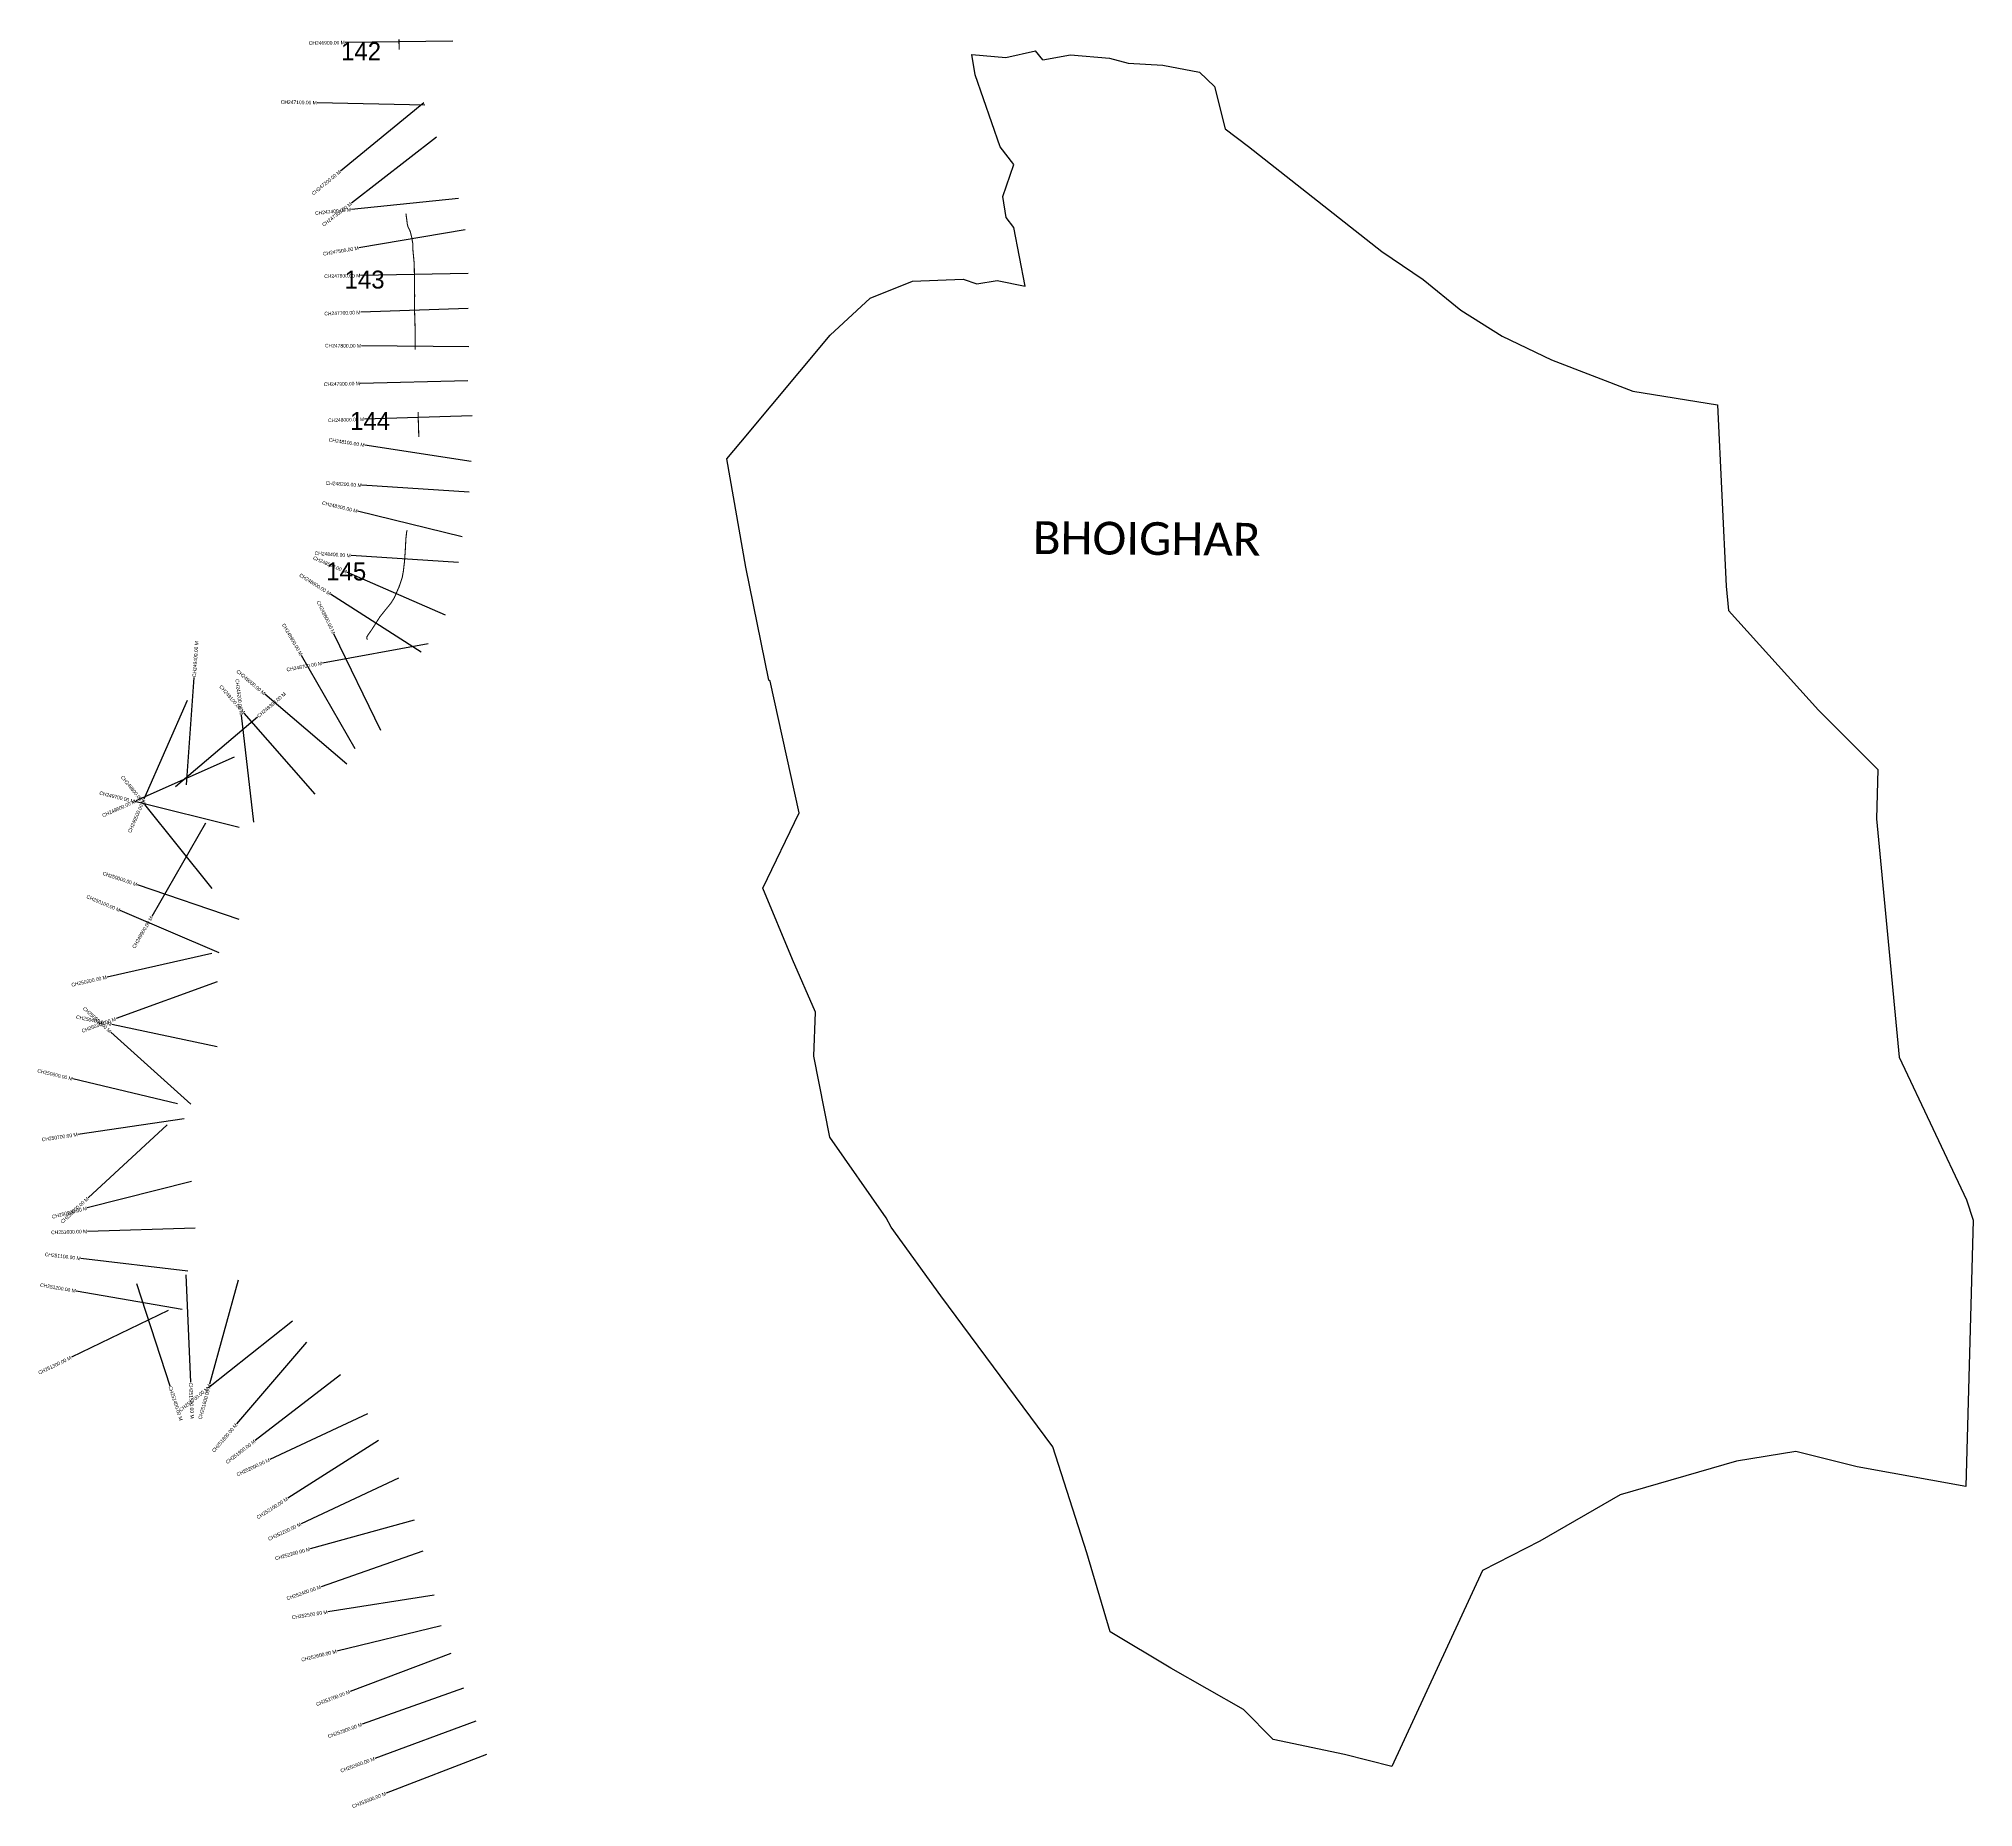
# Model space of a CAD drawing. Header units: feet. Extents: x 277441 to 282835, y 2040789 to 2045720.
import ezdxf
from ezdxf.enums import TextEntityAlignment as Align

# ---------------------------------------------------------------- set-up
doc = ezdxf.new("R2010")
doc.units = ezdxf.units.FT
doc.header["$MEASUREMENT"] = 0
for name, color, linetype in [('ARTIFICIALLY PROTECTED', 4, 'Continuous'), ('CS', 134, 'Continuous'), ('CSMark', 6, 'Continuous'), ('village', 7, 'Continuous'), ('VILLAGE NAME', 250, 'Continuous')]:
    doc.layers.add(name, color=color, linetype=linetype)

msp = doc.modelspace()

# ---------------------------------------------------------------- linework, layer by layer
at = {"color": 6}
msp.add_lwpolyline([(280240.9, 2045660.6), (280220.2, 2045686)], dxfattribs=at)
at = {"layer": 'ARTIFICIALLY PROTECTED', "const_width": 3, "flags": 128}
for points in [[(278445.9, 2045718.4), (278446.3, 2045689.1)], [(278465.4, 2045232.2), (278465.9, 2045227.8), (278469.2, 2045202.8), (278471.2, 2045194.6), (278474.1, 2045189.6), (278477.4, 2045182), (278481.6, 2045165), (278484.4, 2045148.7), (278484.9, 2045129.7), (278488.4, 2045092.7), (278489, 2045057), (278489, 2045042.1), (278489.6, 2045003.5), (278489.1, 2044967.7), (278490.1, 2044939.1), (278491.4, 2044895.3), (278491.1, 2044856.4), (278490.7, 2044852.9)], [(278499.5, 2044678.7), (278499.5, 2044664.1), (278500.7, 2044627.5), (278501, 2044616.8), (278500.9, 2044609)], [(278469.1, 2044349.4), (278467.6, 2044346.3), (278465.3, 2044327.5), (278463.4, 2044292), (278461.5, 2044263.8), (278458.1, 2044235.1), (278454.9, 2044217.1), (278446, 2044191.3), (278432.9, 2044161.3), (278424.1, 2044147), (278393.3, 2044108.8), (278369.7, 2044071.8), (278359, 2044056.6), (278356.6, 2044052.5), (278356, 2044050.3), (278356.3, 2044047.2), (278357.8, 2044044.6), (278358.2, 2044044.2)]]:
    msp.add_lwpolyline(points, dxfattribs=at)
at = {"layer": 'CS'}
for p, q in [((278595.9, 2045713.3), (278296, 2045709.1)), ((278517.8, 2045534.7), (278217.9, 2045541.3)), ((278514.9, 2045540.9), (278282.7, 2045350.8)), ((278550.5, 2045445.5), (278313.5, 2045261.6)), ((278611.5, 2045274.6), (278313.1, 2045243.7)), ((278630, 2045186.9), (278334.3, 2045136.7)), ((278638.9, 2045065), (278339, 2045059.4)), ((278639.2, 2044967.4), (278339.4, 2044957)), ((278641.1, 2044861.1), (278341.1, 2044863.3)), ((278637.9, 2044766), (278338, 2044758.7)), ((278649.5, 2044668.1), (278349.6, 2044659)), ((278647.3, 2044540.7), (278350.8, 2044586.6)), ((278642, 2044455.6), (278342.7, 2044474.9)), ((278622.1, 2044331.5), (278330.5, 2044402.2)), ((278611.5, 2044259.2), (278312.2, 2044278.9)), ((278575.4, 2044112.8), (278300.4, 2044232.6)), ((278508.1, 2044009.9), (278255.2, 2044171.2)), ((278527.6, 2044032.6), (278232.5, 2043978.8)), ((278395.2, 2043790.7), (278264.6, 2044060.7)), ((278323.5, 2043740.4), (278174.1, 2044000.5)), ((277853.4, 2043639.7), (277874.7, 2043938.9)), ((277855.6, 2043874.4), (277735, 2043599.7)), ((278300.1, 2043697.5), (278071.9, 2043892.2)), ((277823.3, 2043634.6), (278051.7, 2043829.2)), ((278041.3, 2043535.5), (278006.6, 2043833.5)), ((278212, 2043613.4), (278014.5, 2043839.3)), ((277986.3, 2043716.4), (277712.1, 2043594.6)), ((278000.7, 2043520.7), (277709.6, 2043592.9)), ((277925.3, 2043350.6), (277737.3, 2043584.4)), ((277906.5, 2043532.5), (277756.5, 2043272.7)), ((278000.7, 2043264.6), (277716.6, 2043360.9)), ((277944.9, 2043171.4), (277668.9, 2043289)), ((277924.6, 2043169.6), (277631.9, 2043103.8)), ((277939, 2043090.4), (277657.1, 2042987.8)), ((277865.5, 2042749.7), (277642.3, 2042950.3)), ((277938.7, 2042908.9), (277645.3, 2042971.7)), ((277828.7, 2042750), (277536.8, 2042819.5)), ((277847.4, 2042708.3), (277550.6, 2042665)), ((277799.4, 2042692), (277579.1, 2042488.4)), ((277867.7, 2042533.8), (277577, 2042459.9)), ((277877.6, 2042403.5), (277577.7, 2042394.6)), ((277857.2, 2042284), (277559.2, 2042319)), ((277714, 2042249.2), (277807.4, 2041964.1)), ((277852, 2042273.8), (277865, 2041974.1)), ((277997.3, 2042258.2), (277917.8, 2041968.9)), ((277841.3, 2042177), (277545.7, 2042228.2)), ((277802.7, 2042173.8), (277532.5, 2042043.5)), ((278149.3, 2042144.7), (277914.4, 2041958.2)), ((278188.5, 2042085.3), (277993.3, 2041857.6)), ((278282.5, 2041994.5), (278044.8, 2041811.6)), ((278357.7, 2041885.6), (278085.8, 2041758.8)), ((278388.5, 2041812), (278135.6, 2041650.6)), ((278445, 2041706.9), (278173.4, 2041579.5)), ((278487.8, 2041589.6), (278198.7, 2041509.6)), ((278512, 2041502.6), (278228.7, 2041404)), ((278544, 2041379.9), (278247.6, 2041333.9)), ((278563.9, 2041294.8), (278272.4, 2041224.1)), ((278590.4, 2041217.9), (278309.8, 2041111.7)), ((278626.2, 2041121.5), (278343.7, 2041020.7)), ((278659.9, 2041029.1), (278378.4, 2040925.2)), ((278690.1, 2040936.4), (278410.4, 2040827.9))]:
    msp.add_line(p, q, dxfattribs=at)
at = {"layer": 'village', "color": 6}
for points in [[(282835.2, 2042426.1, 0), (282814.1, 2041683.3, 0), (282511.3, 2041738.4, 0), (282340, 2041781, 0), (282174.5, 2041754, 0), (281851, 2041660.4, 0), (281627.1, 2041530.5, 0), (281467.2, 2041449, 0), (281214.3, 2040902.4, 0), (281081.7, 2040936.5, 0), (280883.6, 2040978.2, 0), (280800.3, 2041061.6, 0), (280598.1, 2041176.6, 0), (280428.8, 2041277.9, 0), (280363.7, 2041498.8, 0), (280269, 2041794.1, 0), (279956.2, 2042215.1, 0), (279818.3, 2042406.5, 0), (279804.6, 2042432.4, 0), (279647.2, 2042657, 0), (279603, 2042883.5, 0), (279607, 2043005.8, 0), (279542.6, 2043152.3, 0), (279460.1, 2043351.3, 0), (279561.5, 2043561.2, 0), (279480.9, 2043928.5, 0), (279476.7, 2043931.7, 0), (279413.4, 2044246.3, 0), (279360.2, 2044548.7, 0), (279399.2, 2044595, 0), (279648.2, 2044893, 0), (279760, 2044996.8, 0), (279877.2, 2045043.7, 0), (280018.5, 2045049.1, 0), (280057, 2045036, 0), (280113.6, 2045046.1, 0), (280191.9, 2045030, 0), (280159.9, 2045193.1, 0), (280138.5, 2045221.3, 0), (280129.6, 2045280.1, 0), (280159.8, 2045369.1, 0), (280122, 2045418.2, 0), (280052.1, 2045618.7, 0), (280042.6, 2045675.9, 0), (280137.9, 2045667, 0), (280220.2, 2045686, 0)], [(280240.9, 2045660.6, 0), (280317.7, 2045675.2, 0), (280427.2, 2045665.5, 0), (280479.1, 2045651.9, 0), (280575.9, 2045645.9, 0), (280677.7, 2045626.4, 0), (280719.9, 2045586.8, 0), (280748.9, 2045468.6, 0), (280814.1, 2045419.6, 0), (281186, 2045126.3, 0), (281301, 2045048.3, 0), (281406.4, 2044963.2, 0), (281521.4, 2044890.5, 0), (281659.4, 2044824.4, 0), (281885.8, 2044737, 0), (282122.3, 2044698.7, 0), (282146.4, 2044193.1, 0), (282152.5, 2044125.9, 0), (282403.5, 2043847.9, 0), (282569.2, 2043682.6, 0), (282565.5, 2043545.2, 0), (282628.4, 2042880.6, 0), (282816, 2042482.8, 0), (282835.2, 2042426.1, 0)]]:
    msp.add_polyline3d(points, dxfattribs=at)

# ---------------------------------------------------------------- texts
at = {"char_height": 50, "attachment_point": 1}
for s, insert in [('142', (278284.3, 2045709.8)), ('143', (278294.2, 2045073.3)), ('144', (278309.6, 2044679.2)), ('145', (278243, 2044259.5))]:
    msp.add_mtext_dynamic_manual_height_columns(s, width=84.374, gutter_width=1, heights=[74.2], dxfattribs=dict(at, insert=insert))
at = {"layer": 'CSMark'}
for s, rotation, p in [('CH246900.00 M', 0.803, (278295, 2045709.1)), ('CH247100.00 M', 358.7437, (278216.9, 2045541.3)), ('CH247200.00 M', 39.303, (278281.9, 2045350.2)), ('CH247300.00 M', 37.8068, (278312.7, 2045261)), ('CH247400.00 M', 5.9074, (278312.1, 2045243.6)), ('CH247500.00 M', 9.633, (278333.3, 2045136.6)), ('CH247600.00 M', 1.065, (278338, 2045059.4)), ('CH247700.00 M', 1.9939, (278338.4, 2044956.9)), ('CH247800.00 M', 359.5718, (278340.1, 2044863.4)), ('CH247900.00 M', 1.3931, (278337, 2044758.7)), ('CH248000.00 M', 1.7489, (278348.6, 2044658.9)), ('CH248100.00 M', 351.2042, (278349.8, 2044586.7)), ('CH248200.00 M', 356.3246, (278341.7, 2044474.9)), ('CH248300.00 M', 346.3638, (278329.6, 2044402.5)), ('CH248400.00 M', 356.2406, (278311.2, 2044278.9)), ('CH248500.00 M', 336.4544, (278299.5, 2044233)), ('CH248600.00 M', 327.4765, (278254.3, 2044171.7)), ('CH248800.00 M', 295.8206, (278264.1, 2044061.6)), ('CH248900.00 M', 299.8744, (278173.6, 2044001.4)), ('CH248700.00 M', 10.332, (278231.5, 2043978.6)), ('CH249100.00 M', 311.1641, (278013.9, 2043840)), ('CH249200.00 M', 276.6523, (278006.5, 2043834.5)), ('CH249000.00 M', 319.5356, (278071.1, 2043892.9)), ('CH249800.00 M', 308.8, (277736.7, 2043585.2)), ('CH249700.00 M', 346.0612, (277708.6, 2043593.2)), ('CH249600.00 M', 23.9373, (277711.1, 2043594.2)), ('CH249500.00 M', 66.2898, (277734.5, 2043598.8)), ('CH250000.00 M', 341.2776, (277715.6, 2043361.3)), ('CH250100.00 M', 336.9197, (277668, 2043289.4)), ('CH249900.00 M', 60.0092, (277756, 2043271.8)), ('CH250200.00 M', 12.6583, (277630.9, 2043103.6)), ('CH250400.00 M', 347.9167, (277644.4, 2042971.9)), ('CH250500.00 M', 318.0529, (277641.6, 2042951)), ('CH250300.00 M', 20.0129, (277656.2, 2042987.4)), ('CH250600.00 M', 346.615, (277535.9, 2042819.7)), ('CH250700.00 M', 8.2891, (277549.6, 2042664.9)), ('CH250900.00 M', 14.272, (277576, 2042459.6)), ('CH250800.00 M', 42.7587, (277578.4, 2042487.7)), ('CH251000.00 M', 1.6951, (277576.7, 2042394.6)), ('CH251100.00 M', 353.3131, (277558.3, 2042319.1)), ('CH251200.00 M', 350.182, (277544.7, 2042228.4)), ('CH251300.00 M', 25.7372, (277531.6, 2042043.1)), ('CH251700.00 M', 38.4385, (277913.6, 2041957.6)), ('CH251600.00 M', 74.6326, (277917.5, 2041968)), ('CH251800.00 M', 49.4009, (277992.7, 2041856.8)), ('CH251900.00 M', 37.5826, (278044, 2041811)), ('CH252000.00 M', 24.9877, (278084.9, 2041758.4)), ('CH252100.00 M', 32.554, (278134.8, 2041650)), ('CH252200.00 M', 25.1432, (278172.5, 2041579)), ('CH252300.00 M', 15.4605, (278197.7, 2041509.3)), ('CH252400.00 M', 19.1921, (278227.8, 2041403.7)), ('CH252500.00 M', 8.831, (278246.6, 2041333.7)), ('CH252600.00 M', 13.6451, (278271.4, 2041223.8)), ('CH252700.00 M', 20.7315, (278308.9, 2041111.4)), ('CH252800.00 M', 19.6407, (278342.7, 2041020.4)), ('CH252900.00 M', 20.2472, (278377.5, 2040924.9)), ('CH253000.00 M', 21.203, (278409.5, 2040827.6))]:
    msp.add_text(s, height=10, rotation=rotation, dxfattribs=at).set_placement(p, align=Align.MIDDLE_RIGHT)
for s, rotation, p in [('CH249400.00 M', 85.9162, (277874.8, 2043939.9)), ('CH249300.00 M', 40.4252, (278052.4, 2043829.8)), ('CH251500.00 M', 272.4881, (277865.1, 2041973.1)), ('CH251400.00 M', 288.1278, (277807.7, 2041963.2))]:
    msp.add_text(s, height=10, rotation=rotation, dxfattribs=at).set_placement(p, align=Align.MIDDLE_LEFT)
at = {"layer": 'VILLAGE NAME', "insert": (280213.5, 2044374.7), "char_height": 91.425, "attachment_point": 1, "rotation": 359.5442}
msp.add_mtext_dynamic_manual_height_columns('{\\fCalibri|b0|i0|c0|p34;BHOIGHAR}', width=798.716, gutter_width=457.1, heights=[0], dxfattribs=at)

doc.saveas('drawing.dxf')
